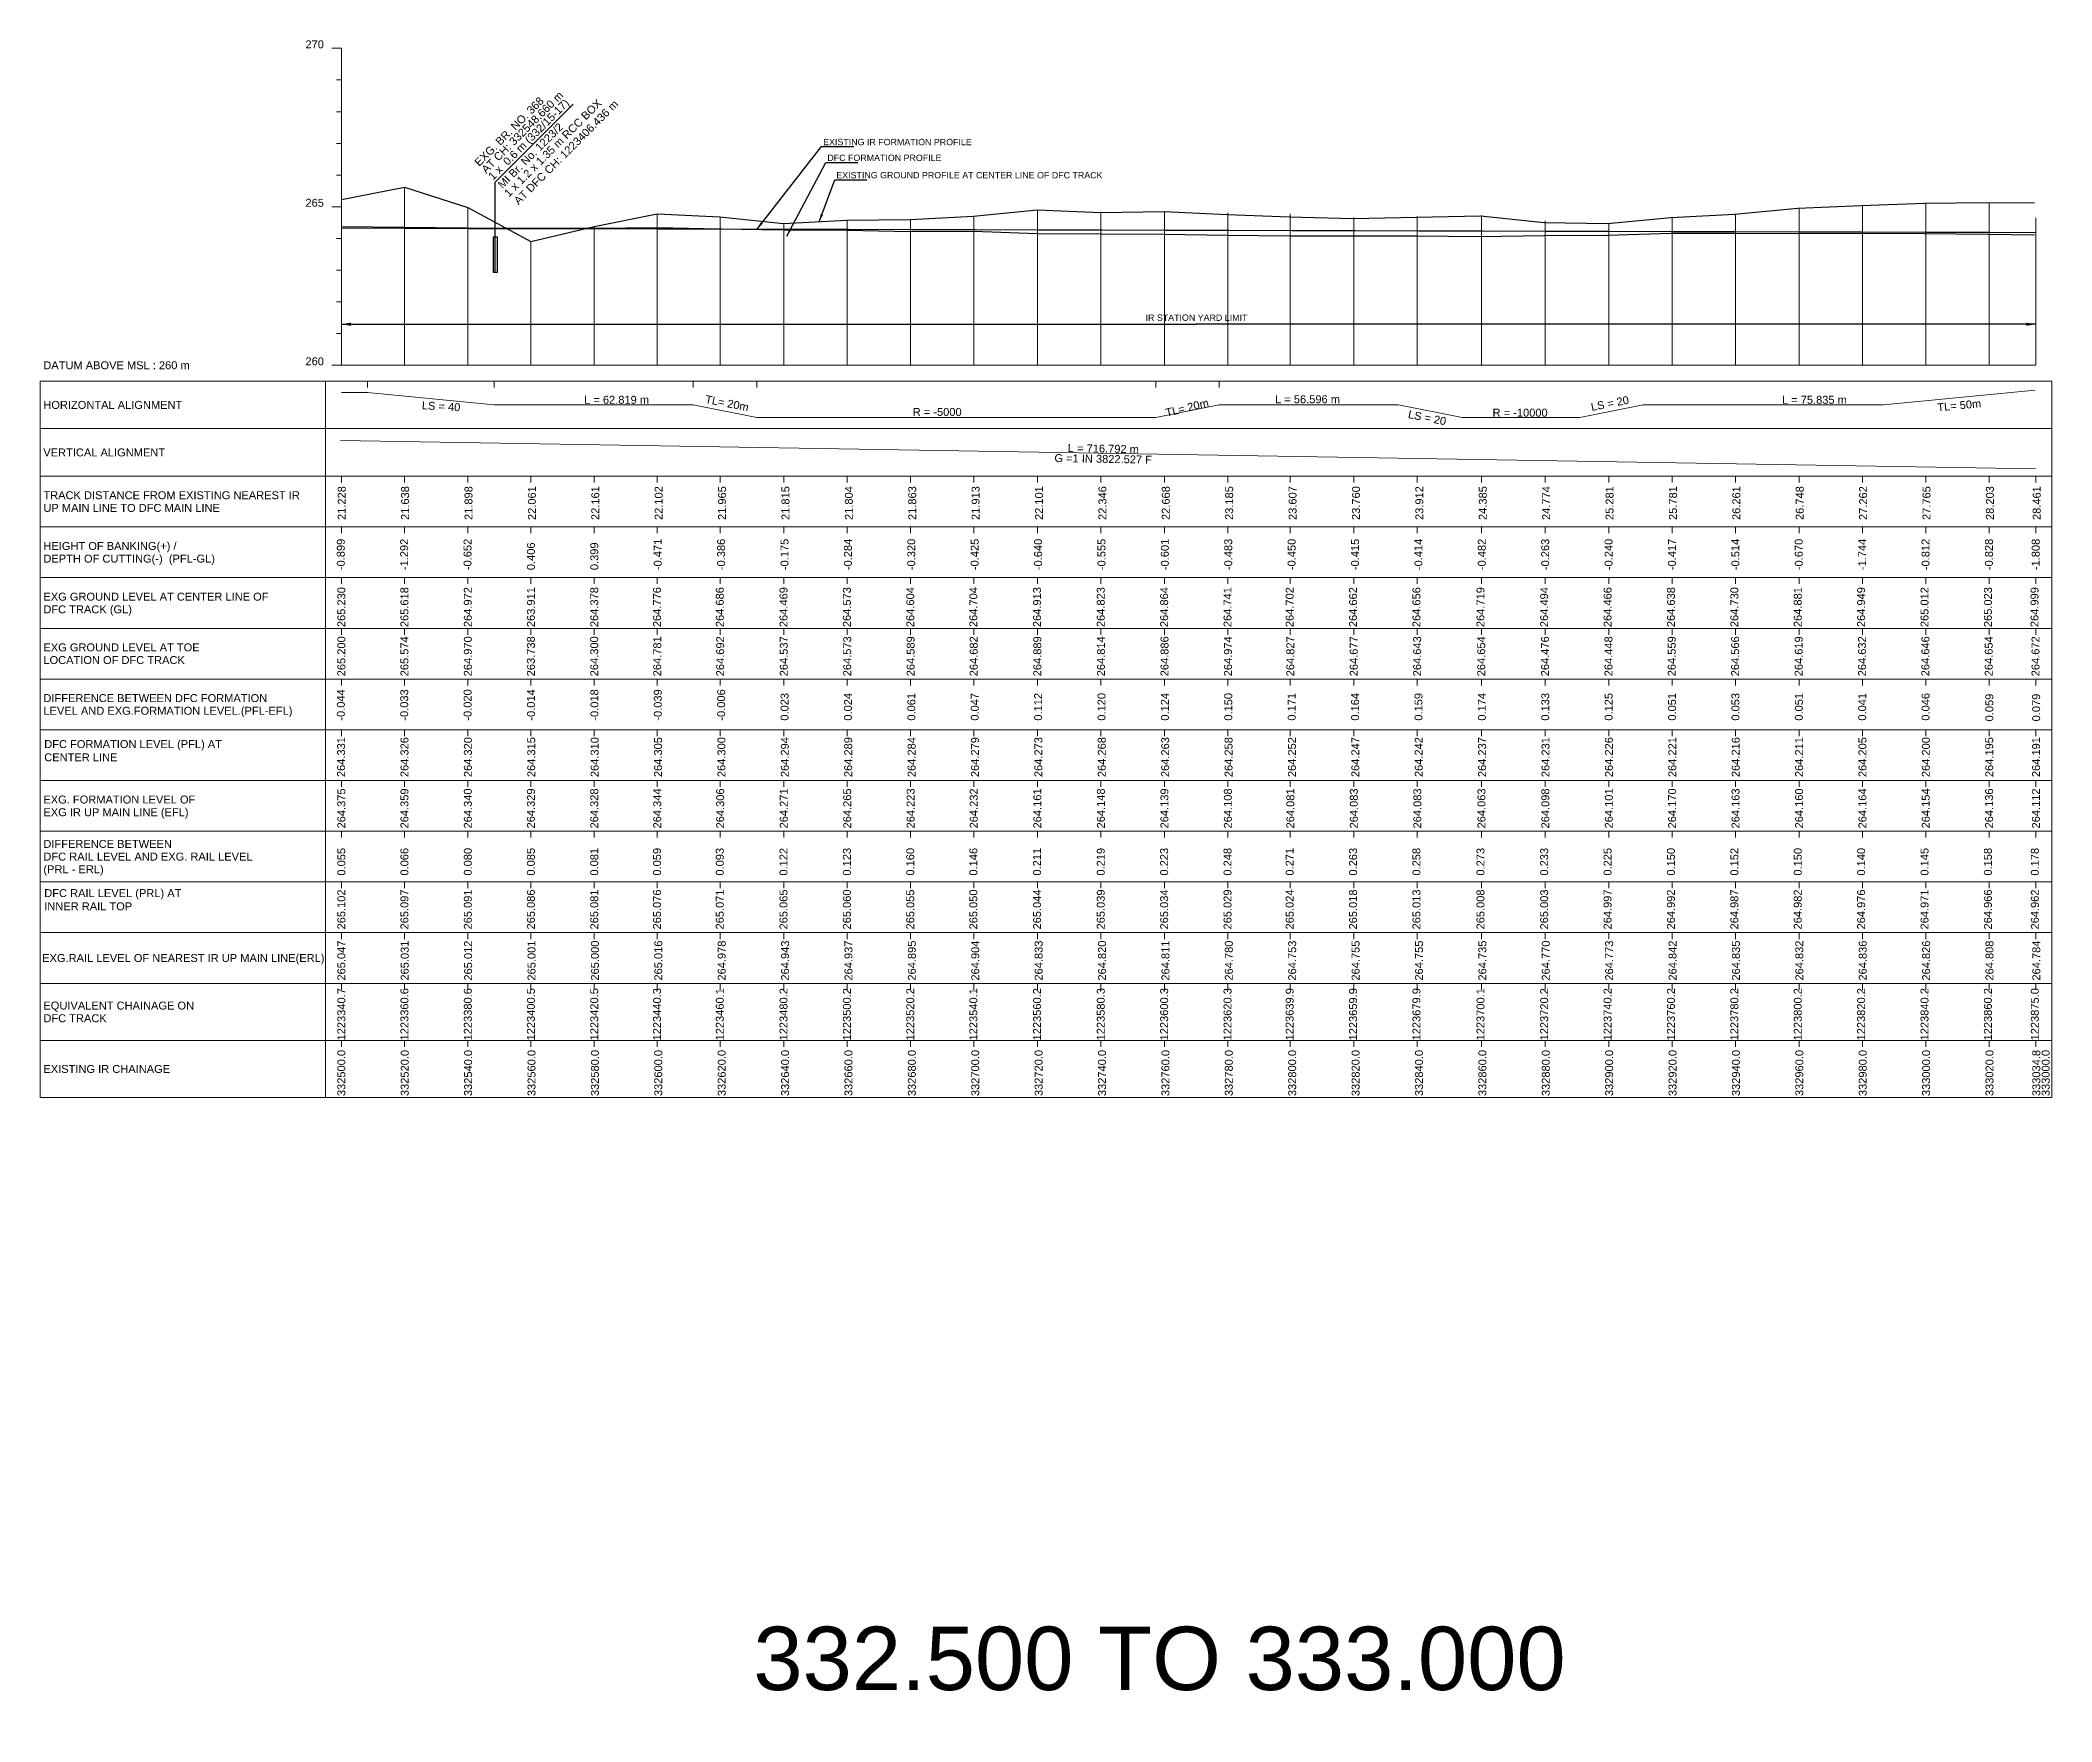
# Model space of a CAD drawing. Header units: metres. Extents: x -117481 to 30159, y 3176 to 3713.
# Drawn here: x 26905 to 27540, y 3176 to 3707 of the extents above; entities that cross this region are included whole.
import ezdxf
from ezdxf.enums import TextEntityAlignment as Align

# ---------------------------------------------------------------- set-up
doc = ezdxf.new("R2010")
doc.units = ezdxf.units.M
doc.header["$MEASUREMENT"] = 0
for name, color, linetype, lineweight in [('Horizontal Alignment', 7, 'Continuous', 0), ('LS BRIDGE INDICATION', 10, 'Continuous', 30), ('LS DATUM', 7, 'Continuous', 0), ('LS DATUM X', 7, 'Continuous', 0), ('LS DATUM Y', 7, 'Continuous', 0), ('LS DIFF. EXG.RL & PRO. RL', 10, 'Continuous', 0), ('LS DIFF. PFL & EFL', 10, 'Continuous', 0), ('LS EXG FL', 7, 'Continuous', 0), ('LS EXG GL AT PRO TOE', 7, 'Continuous', 0), ('LS EXG IR CH', 7, 'Continuous', 0), ('LS EXG RL', 7, 'Continuous', 0), ('LS EXG. FL', 7, 'Continuous', 0), ('LS EXG. GL', 7, 'Continuous', 0), ('LS EXG. GL AT PRO. TOE', 7, 'Continuous', 0), ('LS EXG. IR CH', 7, 'Continuous', 0), ('LS EXG. RL', 7, 'Continuous', 0), ('LS FRAME', 7, 'Continuous', 0), ('LS HORIZONTAL ALIGNMENT', 10, 'Continuous', 0), ('LS PRL-ERL', 10, 'Continuous', 0), ('LS PRO RAIL LEVEL', 10, 'Continuous', 0), ('LS PRO. CUT & FILL', 10, 'Continuous', 0), ('LS PRO. DFCC CH', 10, 'Continuous', 0), ('LS PRO. FL', 10, 'Continuous', 0), ('LS PRO. RL', 10, 'Continuous', 0), ('LS PROFILE EXG FL', 7, 'Continuous', 25), ('LS PROFILE EXG GL', 7, 'Continuous', 30), ('LS PROFILE PRO FL', 1, 'Continuous', 30), ('LS TICKS', 7, 'Continuous', 0), ("LS TRACK CENTER's", 10, 'Continuous', 0), ('LS VERTICAL ALIGNMENT', 10, 'Continuous', 0), ('Profile Existing GL', 7, 'Continuous', 0), ('Profile Grid', 7, 'Continuous', 0), ('Profile Vertical Alignment', 7, 'Continuous', 0)]:
    doc.layers.add(name, color=color, linetype=linetype, lineweight=lineweight)
for name, color, linetype in [("LS BRIDGE'S", 7, 'Continuous'), ('ref text', 3, 'Continuous'), ('STATION YARD LIMIT IN LS', 7, 'Continuous')]:
    doc.layers.add(name, color=color, linetype=linetype)
doc.styles.get("Standard").update_dxf_attribs({"font": 'arial.ttf'})
doc.styles.add('Style-Arial', font='arial.ttf')
doc.styles.add('StyleArial', font='arial.ttf')
doc.dimstyles.get("Standard").update_dxf_attribs({"dimtxt": 5, "dimasz": 0.18, "dimexe": 0.18, "dimexo": 0.0625, "dimgap": 0.09, "dimtad": 0, "dimtih": 1, "dimtoh": 1, "dimdec": 4, "dimzin": 0, "dimdsep": 46, "dimtxsty": 'Standard', "dimcen": 0.09, "dimadec": 0, "dimazin": 0, "dimtfac": 1, "dimtdec": 4, "dimtofl": 0, "dimtmove": 0, "dimatfit": 3, "dimfxl": 1, "dimtolj": 1, "dimtzin": 0, "dimarcsym": 0})

msp = doc.modelspace()

# ---------------------------------------------------------------- texts
at = {"color": 1}
for s, p in [('-0.899', (27001.07, 3539.65)), ('-1.292', (27021.07, 3539.65)), ('-0.652', (27041.07, 3539.65)), ('0.406', (27061.07, 3539.65)), ('0.399', (27081.07, 3539.65)), ('-0.471', (27101.07, 3539.65)), ('-0.386', (27121.07, 3539.65)), ('-0.175', (27141.07, 3539.65)), ('-0.284', (27161.07, 3539.65)), ('-0.320', (27181.07, 3539.65)), ('-0.425', (27201.07, 3539.65)), ('-0.640', (27221.07, 3539.65)), ('-0.555', (27241.07, 3539.65)), ('-0.601', (27261.07, 3539.65)), ('-0.483', (27281.07, 3539.65)), ('-0.450', (27301.07, 3539.65)), ('-0.415', (27321.07, 3539.65)), ('-0.414', (27341.07, 3539.65)), ('-0.482', (27361.07, 3539.65)), ('-0.263', (27381.07, 3539.65)), ('-0.240', (27401.07, 3539.65)), ('-0.417', (27421.07, 3539.65)), ('-0.514', (27441.07, 3539.65)), ('-0.670', (27461.07, 3539.65)), ('-1.744', (27481.07, 3539.65)), ('-0.812', (27501.07, 3539.65)), ('-0.828', (27521.07, 3539.65)), ('-1.808', (27535.83, 3539.65)), ('-0.044', (27001.09, 3492.16)), ('-0.033', (27021.09, 3492.16)), ('-0.020', (27041.09, 3492.16)), ('-0.014', (27061.09, 3492.16)), ('-0.018', (27081.09, 3492.16)), ('-0.039', (27101.09, 3492.16)), ('-0.006', (27121.09, 3492.16)), ('0.023', (27141.09, 3492.16)), ('0.024', (27161.09, 3492.16)), ('0.061', (27181.09, 3492.16)), ('0.047', (27201.09, 3492.16)), ('0.112', (27221.09, 3492.16)), ('0.120', (27241.09, 3492.16)), ('0.124', (27261.09, 3492.16)), ('0.150', (27281.09, 3492.16)), ('0.171', (27301.09, 3492.16)), ('0.164', (27321.09, 3492.16)), ('0.159', (27341.09, 3492.16)), ('0.174', (27361.09, 3492.16)), ('0.133', (27381.09, 3492.16)), ('0.125', (27401.09, 3492.16)), ('0.051', (27421.09, 3492.16)), ('0.053', (27441.09, 3492.16)), ('0.051', (27461.09, 3492.16)), ('0.041', (27481.09, 3492.16)), ('0.046', (27501.09, 3492.16)), ('0.059', (27521.2, 3491.93)), ('0.079', (27535.97, 3491.93)), ('264.331', (27001.17, 3474.35)), ('264.326', (27021.17, 3474.35)), ('264.320', (27041.17, 3474.35)), ('264.315', (27061.17, 3474.35)), ('264.310', (27081.17, 3474.35)), ('264.305', (27101.17, 3474.35)), ('264.300', (27121.17, 3474.35)), ('264.294', (27141.17, 3474.35)), ('264.289', (27161.17, 3474.35)), ('264.284', (27181.17, 3474.35)), ('264.279', (27201.17, 3474.35)), ('264.273', (27221.17, 3474.35)), ('264.268', (27241.17, 3474.35)), ('264.263', (27261.17, 3474.35)), ('264.258', (27281.17, 3474.35)), ('264.252', (27301.17, 3474.35)), ('264.247', (27321.17, 3474.35)), ('264.242', (27341.17, 3474.35)), ('264.237', (27361.17, 3474.35)), ('264.231', (27381.17, 3474.35)), ('264.226', (27401.17, 3474.35)), ('264.221', (27421.17, 3474.35)), ('264.216', (27441.17, 3474.35)), ('264.211', (27461.17, 3474.35)), ('264.205', (27481.17, 3474.35)), ('264.200', (27501.17, 3474.35)), ('264.195', (27521.17, 3474.35)), ('264.191', (27535.94, 3474.35))]:
    msp.add_text(s, height=2.5, rotation=90, dxfattribs=at).set_placement(p)
at = {"layer": 'Horizontal Alignment', "color": 1, "char_height": 2.5, "attachment_point": 5, "line_spacing_factor": 0.96, "style": 'Style-Arial'}
for s, insert, rotation in [('LS = 40', (27031.48, 3591.31), 356.78051), ('LS = 20', (27400.24, 3592.23), 11.14245), ('LS = 20', (27342.59, 3587.71), 348.85335)]:
    msp.add_mtext(s, dxfattribs=dict(at, insert=insert, rotation=rotation))
for s, insert in [('L = 62.819 m', (27086.84, 3593.37)), ('L = 56.596 m', (27304.83, 3593.54)), ('L = 75.835 m', (27464.76, 3593.37)), ('R = -5000', (27187.99, 3589.54)), ('R = -10000', (27371.91, 3589.31))]:
    msp.add_mtext(s, dxfattribs=dict(at, insert=insert))
at = {"layer": "LS BRIDGE'S"}
for s, p in [('EXG. BR. NO. 368', (27043.52, 3666.84)), ('AT CH: 332548.660 m', (27045.69, 3664.65)), ('1 x  0.6 m (332/15-17)', (27047.85, 3662.46))]:
    msp.add_text(s, height=2.5, rotation=45, dxfattribs=at).set_placement(p)
at = {"layer": "LS BRIDGE'S", "color": 10}
for s, p in [('1 x 1.2 x 1.35 m RCC BOX', (27052.87, 3657.17)), ('AT DFC CH: 1223406.436 m', (27055.93, 3654.75)), ('MI Br. No. 1223/2', (27050.86, 3659.85))]:
    msp.add_text(s, height=2.5, rotation=45, dxfattribs=at).set_placement(p)
at = {"layer": 'LS DATUM', "color": 7, "style": 'StyleArial'}
msp.add_text('DATUM ABOVE MSL : 260 m', height=2.5, rotation=0.00003, dxfattribs=at).set_placement((26905.97, 3604.28), align=Align.MIDDLE_LEFT)
at = {"layer": 'LS DATUM Y', "color": 7, "lineweight": 0, "style": 'Style-Arial'}
for s, p in [('270', (26994.5, 3704.28)), ('270', (26994.5, 3704.28)), ('265', (26994.5, 3654.28)), ('260', (26994.5, 3604.28))]:
    msp.add_text(s, height=2.5, dxfattribs=at).set_placement(p, align=Align.RIGHT)
at = {"layer": 'LS DIFF. EXG.RL & PRO. RL', "color": 10, "style": 'StyleArial'}
for s, p in [('DIFFERENCE BETWEEN ', (26906, 3453.28)), ('(PRL - ERL)', (26906, 3445.28)), ('DFC RAIL LEVEL AND EXG. RAIL LEVEL ', (26906, 3449.28))]:
    msp.add_text(s, height=2.5, rotation=0.00003, dxfattribs=at).set_placement(p, align=Align.MIDDLE_LEFT)
at = {"layer": 'LS DIFF. PFL & EFL', "color": 10, "style": 'StyleArial'}
for s, p in [('DIFFERENCE BETWEEN DFC FORMATION ', (26906, 3499.28)), ('LEVEL AND EXG.FORMATION LEVEL.(PFL-EFL)', (26906, 3495.28))]:
    msp.add_text(s, height=2.5, rotation=0.00003, dxfattribs=at).set_placement(p, align=Align.MIDDLE_LEFT)
at = {"layer": 'LS EXG FL', "style": 'StyleArial'}
for s, p in [('EXG. FORMATION LEVEL OF', (26906, 3467.28)), ('EXG IR UP MAIN LINE (EFL)', (26906, 3463.28))]:
    msp.add_text(s, height=2.5, rotation=0.00003, dxfattribs=at).set_placement(p, align=Align.MIDDLE_LEFT)
at = {"layer": 'LS EXG GL AT PRO TOE', "color": 7, "style": 'StyleArial'}
for s, p in [('EXG GROUND LEVEL AT TOE', (26906, 3515.28)), ('LOCATION OF DFC TRACK', (26906, 3511.28))]:
    msp.add_text(s, height=2.5, rotation=0.00003, dxfattribs=at).set_placement(p, align=Align.MIDDLE_LEFT)
at = {"layer": 'LS EXG IR CH', "style": 'Style-Arial'}
for s, p in [('332500.0', (27000, 3388.28)), ('332520.0', (27020, 3388.28)), ('332540.0', (27040, 3388.28)), ('332560.0', (27060, 3388.28)), ('332580.0', (27080, 3388.28)), ('332600.0', (27100, 3388.28)), ('332620.0', (27120, 3388.28)), ('332640.0', (27140, 3388.28)), ('332660.0', (27160, 3388.28)), ('332680.0', (27180, 3388.28)), ('332700.0', (27200, 3388.28)), ('332720.0', (27220, 3388.28)), ('332740.0', (27240, 3388.28)), ('332760.0', (27260, 3388.28)), ('332780.0', (27280, 3388.28)), ('332800.0', (27300, 3388.28)), ('332820.0', (27320, 3388.28)), ('332840.0', (27340, 3388.28)), ('332860.0', (27360, 3388.28)), ('332880.0', (27380, 3388.28)), ('332900.0', (27400, 3388.28)), ('332920.0', (27420, 3388.28)), ('332940.0', (27440, 3388.28)), ('332960.0', (27460, 3388.28)), ('332980.0', (27480, 3388.28)), ('333000.0', (27500, 3388.28)), ('333020.0', (27520, 3388.28)), ('333034.8', (27534.77, 3388.28)), ('333000.0', (27537.72, 3388.28))]:
    msp.add_text(s, height=2.5, rotation=90, dxfattribs=at).set_placement(p, align=Align.MIDDLE_RIGHT)
at = {"layer": 'LS EXG RL', "style": 'Style-Arial'}
for s, p in [('265.047', (27000, 3422.78)), ('265.031', (27020, 3422.78)), ('265.012', (27040, 3422.78)), ('265.001', (27060, 3422.78)), ('265.000', (27080, 3422.78)), ('265.016', (27100, 3422.78)), ('264.978', (27120, 3422.78)), ('264.943', (27140, 3422.78)), ('264.937', (27160, 3422.78)), ('264.895', (27180, 3422.78)), ('264.904', (27200, 3422.78)), ('264.833', (27220, 3422.78)), ('264.820', (27240, 3422.78)), ('264.811', (27260, 3422.78)), ('264.780', (27280, 3422.78)), ('264.753', (27300, 3422.78)), ('264.755', (27320, 3422.78)), ('264.755', (27340, 3422.78)), ('264.735', (27360, 3422.78)), ('264.770', (27380, 3422.78)), ('264.773', (27400, 3422.78)), ('264.842', (27420, 3422.78)), ('264.835', (27440, 3422.78)), ('264.832', (27460, 3422.78)), ('264.836', (27480, 3422.78)), ('264.826', (27500, 3422.78)), ('264.808', (27520, 3422.78)), ('264.784', (27534.77, 3422.78))]:
    msp.add_text(s, height=2.5, rotation=90, dxfattribs=at).set_placement(p, align=Align.MIDDLE_RIGHT)
at = {"layer": 'LS EXG. FL'}
for s, p in [('264.375', (27000, 3470.78)), ('264.359', (27019.91, 3470.78)), ('264.340', (27039.91, 3470.78)), ('264.329', (27059.8, 3470.78)), ('264.328', (27079.8, 3470.78)), ('264.344', (27099.66, 3470.78)), ('264.306', (27119.53, 3470.78)), ('264.271', (27139.59, 3470.78)), ('264.265', (27159.61, 3470.78)), ('264.223', (27179.61, 3470.78)), ('264.232', (27199.52, 3470.78)), ('264.161', (27219.59, 3470.78)), ('264.148', (27239.64, 3470.78)), ('264.139', (27259.68, 3470.78)), ('264.108', (27279.7, 3470.78)), ('264.081', (27299.41, 3470.78)), ('264.083', (27319.44, 3470.78)), ('264.083', (27339.48, 3470.78)), ('264.063', (27359.71, 3470.78)), ('264.098', (27379.86, 3470.78)), ('264.101', (27399.9, 3470.78)), ('264.170', (27419.87, 3470.78)), ('264.163', (27439.87, 3470.78)), ('264.160', (27459.92, 3470.78)), ('264.164', (27479.92, 3470.78)), ('264.154', (27499.88, 3470.78)), ('264.136', (27519.88, 3470.78)), ('264.112', (27534.65, 3470.78))]:
    msp.add_text(s, height=2.5, rotation=90, dxfattribs=at).set_placement(p, align=Align.MIDDLE_RIGHT)
at = {"layer": 'LS EXG. GL', "color": 7, "style": 'StyleArial'}
for s, p in [('EXG GROUND LEVEL AT CENTER LINE OF ', (26906, 3531.28)), ('DFC TRACK (GL)', (26906, 3527.28))]:
    msp.add_text(s, height=2.5, rotation=0.00003, dxfattribs=at).set_placement(p, align=Align.MIDDLE_LEFT)
at = {"layer": 'LS EXG. GL AT PRO. TOE'}
for s, p in [('265.200', (27000, 3518.78)), ('265.574', (27019.91, 3518.78)), ('264.970', (27039.91, 3518.78)), ('263.738', (27059.8, 3518.78)), ('264.300', (27079.8, 3518.78)), ('264.781', (27099.66, 3518.78)), ('264.692', (27119.53, 3518.78)), ('264.537', (27139.59, 3518.78)), ('264.573', (27159.61, 3518.78)), ('264.589', (27179.61, 3518.78)), ('264.682', (27199.51, 3518.78)), ('264.889', (27219.59, 3518.78)), ('264.814', (27239.67, 3518.78)), ('264.886', (27259.72, 3518.78)), ('264.974', (27279.74, 3518.78)), ('264.827', (27299.4, 3518.78)), ('264.677', (27319.41, 3518.78)), ('264.643', (27339.43, 3518.78)), ('264.654', (27359.64, 3518.78)), ('264.476', (27379.77, 3518.78)), ('264.448', (27399.79, 3518.78)), ('264.559', (27419.74, 3518.78)), ('264.566', (27439.75, 3518.78)), ('264.619', (27459.8, 3518.78)), ('264.632', (27479.8, 3518.78)), ('264.646', (27499.76, 3518.78)), ('264.654', (27519.76, 3518.78)), ('264.672', (27534.52, 3518.78))]:
    msp.add_text(s, height=2.5, rotation=90, dxfattribs=at).set_placement(p, align=Align.MIDDLE_RIGHT)
at = {"layer": 'LS EXG. IR CH', "style": 'StyleArial'}
msp.add_text('EXISTING IR CHAINAGE', height=2.5, rotation=0.00003, dxfattribs=at).set_placement((26906, 3382.28), align=Align.MIDDLE_LEFT)
at = {"layer": 'LS EXG. RL', "style": 'StyleArial'}
msp.add_text('EXG.RAIL LEVEL OF NEAREST IR UP MAIN LINE(ERL)', height=2.5, rotation=0.00003, dxfattribs=at).set_placement((26905.61, 3417.28), align=Align.MIDDLE_LEFT)
at = {"layer": 'LS HORIZONTAL ALIGNMENT', "style": 'StyleArial'}
msp.add_text('HORIZONTAL ALIGNMENT', height=2.5, rotation=0.00003, dxfattribs=at).set_placement((26905.97, 3591.78), align=Align.MIDDLE_LEFT)
at = {"layer": 'LS HORIZONTAL ALIGNMENT', "lineweight": 0, "char_height": 2.5, "attachment_point": 5, "line_spacing_factor": 0.6, "style": 'Style-Arial'}
for s, insert, rotation in [('TL= 20m', (27121.69, 3592.3), 348.84595), ('TL= 20m', (27266.84, 3590.9), 13.96651), ('TL= 50m', (27510.45, 3591.61), 5.50293)]:
    msp.add_mtext(s, dxfattribs=dict(at, insert=insert, rotation=rotation))
at = {"layer": 'LS PRL-ERL'}
for s, p in [('0.055', (27001.25, 3443.28)), ('0.066', (27021.15, 3443.28)), ('0.080', (27041.15, 3443.28)), ('0.085', (27061.05, 3443.28)), ('0.081', (27081.05, 3443.28)), ('0.059', (27100.85, 3443.28)), ('0.093', (27120.65, 3443.28)), ('0.122', (27140.75, 3443.28)), ('0.123', (27160.75, 3443.28)), ('0.160', (27180.75, 3443.28)), ('0.146', (27200.65, 3443.28)), ('0.211', (27220.75, 3443.28)), ('0.219', (27240.85, 3443.28)), ('0.223', (27260.85, 3443.28)), ('0.248', (27280.85, 3443.28)), ('0.271', (27300.45, 3443.28)), ('0.263', (27320.45, 3443.28)), ('0.258', (27340.45, 3443.28)), ('0.273', (27360.65, 3443.28)), ('0.233', (27380.75, 3443.28)), ('0.225', (27400.75, 3443.28)), ('0.150', (27420.75, 3443.28)), ('0.152', (27440.75, 3443.28)), ('0.150', (27460.75, 3443.28)), ('0.140', (27480.75, 3443.28)), ('0.145', (27500.75, 3443.28)), ('0.158', (27520.75, 3443.28)), ('0.178', (27535.55, 3443.28))]:
    msp.add_text(s, height=2.5, rotation=90, dxfattribs=at).set_placement(p)
at = {"layer": 'LS PRO RAIL LEVEL'}
for s, p in [('265.102', (27001.25, 3426.28)), ('265.097', (27021.15, 3426.28)), ('265.091', (27041.15, 3426.28)), ('265.086', (27061.05, 3426.28)), ('265.081', (27081.05, 3426.28)), ('265.076', (27100.85, 3426.28)), ('265.071', (27120.65, 3426.28)), ('265.065', (27140.75, 3426.28)), ('265.060', (27160.75, 3426.28)), ('265.055', (27180.75, 3426.28)), ('265.050', (27200.65, 3426.28)), ('265.044', (27220.75, 3426.28)), ('265.039', (27240.85, 3426.28)), ('265.034', (27260.85, 3426.28)), ('265.029', (27280.85, 3426.28)), ('265.024', (27300.45, 3426.28)), ('265.018', (27320.45, 3426.28)), ('265.013', (27340.45, 3426.28)), ('265.008', (27360.65, 3426.28)), ('265.003', (27380.75, 3426.28)), ('264.997', (27400.75, 3426.28)), ('264.992', (27420.75, 3426.28)), ('264.987', (27440.75, 3426.28)), ('264.982', (27460.75, 3426.28)), ('264.976', (27480.75, 3426.28)), ('264.971', (27500.75, 3426.28)), ('264.966', (27520.75, 3426.28)), ('264.962', (27535.55, 3426.28))]:
    msp.add_text(s, height=2.5, rotation=90, dxfattribs=at).set_placement(p)
at = {"layer": 'LS PRO. CUT & FILL', "color": 10, "style": 'StyleArial'}
for s, p in [('HEIGHT OF BANKING(+) /', (26906, 3547.28)), ('DEPTH OF CUTTING(-)  (PFL-GL)', (26906, 3543.28))]:
    msp.add_text(s, height=2.5, rotation=0.00003, dxfattribs=at).set_placement(p, align=Align.MIDDLE_LEFT)
at = {"layer": 'LS PRO. DFCC CH', "color": 10, "style": 'Style-Arial'}
for s, p in [('EQUIVALENT CHAINAGE ON ', (26906, 3402.28)), ('DFC TRACK', (26906, 3398.28))]:
    msp.add_text(s, height=2.5, rotation=0.00003, dxfattribs=at).set_placement(p, align=Align.MIDDLE_LEFT)
at = {"layer": 'LS PRO. DFCC CH'}
for s, p in [('1223340.7', (27001.25, 3391.28)), ('1223360.6', (27021.15, 3391.28)), ('1223380.6', (27041.15, 3391.28)), ('1223400.5', (27061.05, 3391.28)), ('1223420.5', (27081.05, 3391.28)), ('1223440.3', (27100.85, 3391.28)), ('1223460.1', (27120.65, 3391.28)), ('1223480.2', (27140.75, 3391.28)), ('1223500.2', (27160.75, 3391.28)), ('1223520.2', (27180.75, 3391.28)), ('1223540.1', (27200.65, 3391.28)), ('1223560.2', (27220.75, 3391.28)), ('1223580.3', (27240.85, 3391.28)), ('1223600.3', (27260.85, 3391.28)), ('1223620.3', (27280.85, 3391.28)), ('1223639.9', (27300.45, 3391.28)), ('1223659.9', (27320.45, 3391.28)), ('1223679.9', (27340.45, 3391.28)), ('1223700.1', (27360.65, 3391.28)), ('1223720.2', (27380.75, 3391.28)), ('1223740.2', (27400.75, 3391.28)), ('1223760.2', (27420.75, 3391.28)), ('1223780.2', (27440.75, 3391.28)), ('1223800.2', (27460.75, 3391.28)), ('1223820.2', (27480.75, 3391.28)), ('1223840.2', (27500.75, 3391.28)), ('1223860.2', (27520.75, 3391.28)), ('1223875.0', (27535.55, 3391.28))]:
    msp.add_text(s, height=2.5, rotation=90, dxfattribs=at).set_placement(p)
at = {"layer": 'LS PRO. FL', "color": 10, "insert": (26906.27, 3486.02), "char_height": 2.5, "width": 61.1812, "attachment_point": 1, "rotation": 0.00003, "style": 'StyleArial'}
msp.add_mtext('DFC FORMATION LEVEL (PFL) AT CENTER LINE ', dxfattribs=at)
at = {"layer": 'LS PRO. RL', "color": 10, "insert": (26906.27, 3439.01), "char_height": 2.5, "width": 50.4658, "attachment_point": 1, "rotation": 0.00003, "style": 'StyleArial'}
msp.add_mtext('DFC RAIL LEVEL (PRL) AT INNER RAIL TOP', dxfattribs=at)
at = {"layer": 'LS PROFILE EXG FL', "color": 7, "linetype": 'Continuous', "lineweight": 0, "style": 'Style-Arial'}
msp.add_text('EXISTING IR FORMATION PROFILE', height=2, dxfattribs=at).set_placement((27152.02, 3673.71))
at = {"layer": 'LS PROFILE EXG GL', "color": 7, "lineweight": 0, "style": 'Style-Arial'}
msp.add_text('EXISTING GROUND PROFILE AT CENTER LINE OF DFC TRACK', height=2, dxfattribs=at).set_placement((27156.17, 3663.25, 0))
at = {"layer": 'LS PROFILE PRO FL', "style": 'Style-Arial'}
msp.add_text(' DFC FORMATION PROFILE', height=2, dxfattribs=at).set_placement((27152.57, 3668.72, 0))
at = {"layer": "LS TRACK CENTER's", "color": 10, "style": 'StyleArial'}
for s, p in [('TRACK DISTANCE FROM EXISTING NEAREST IR ', (26906, 3563.28)), ('UP MAIN LINE TO DFC MAIN LINE', (26906, 3559.28))]:
    msp.add_text(s, height=2.5, rotation=0.00003, dxfattribs=at).set_placement(p, align=Align.MIDDLE_LEFT)
at = {"layer": 'LS VERTICAL ALIGNMENT', "style": 'StyleArial'}
msp.add_text('VERTICAL ALIGNMENT', height=2.5, rotation=0.00003, dxfattribs=at).set_placement((26905.97, 3576.78), align=Align.MIDDLE_LEFT)
at = {"layer": 'Profile Existing GL', "color": 7, "style": 'Style-Arial'}
for s, p in [('265.230', (27000, 3527.98)), ('265.618', (27019.9, 3527.98)), ('264.972', (27039.9, 3527.98)), ('263.911', (27059.8, 3527.98)), ('264.378', (27079.8, 3527.98)), ('264.776', (27099.6, 3527.98)), ('264.686', (27119.4, 3527.98)), ('264.469', (27139.5, 3527.98)), ('264.573', (27159.5, 3527.98)), ('264.604', (27179.5, 3527.98)), ('264.704', (27199.4, 3527.98)), ('264.913', (27219.5, 3527.98)), ('264.823', (27239.6, 3527.98)), ('264.864', (27259.6, 3527.98)), ('264.741', (27279.6, 3527.98)), ('264.702', (27299.2, 3527.98)), ('264.662', (27319.2, 3527.98)), ('264.656', (27339.2, 3527.98)), ('264.719', (27359.4, 3527.98)), ('264.494', (27379.5, 3527.98)), ('264.466', (27399.5, 3527.98)), ('264.638', (27419.5, 3527.98)), ('264.730', (27439.5, 3527.98)), ('264.881', (27459.5, 3527.98)), ('264.949', (27479.5, 3527.98)), ('265.012', (27499.5, 3527.98)), ('265.023', (27519.5, 3527.98)), ('264.999', (27534.2, 3527.98))]:
    msp.add_text(s, height=2.5, rotation=90, dxfattribs=at).set_placement(p, align=Align.MIDDLE_CENTER)
at = {"layer": 'Profile Vertical Alignment', "color": 1, "insert": (27240.4, 3576.35), "char_height": 2.5, "attachment_point": 5, "rotation": 359.04442, "line_spacing_factor": 0.776524, "style": 'Style-Arial'}
msp.add_mtext('L = 716.792 m\\PG =1 IN 3822.527 F', dxfattribs=at)
at = {"layer": 'ref text', "color": 3, "insert": (27130, 3186.05), "char_height": 20, "width": 256.3165, "attachment_point": 7, "bg_fill": 3, "box_fill_scale": 1.5, "bg_fill_color": 256, "bg_fill_transparency": 0}
msp.add_mtext('332.500 TO 333.000', dxfattribs=at)
at = {"layer": 'STATION YARD LIMIT IN LS', "lineweight": 15, "insert": (27269.8, 3619.28), "char_height": 2, "attachment_point": 5, "rotation": 0.00003, "line_spacing_factor": 0.84, "style": 'Style-Arial'}
msp.add_mtext('IR STATION YARD LIMIT', dxfattribs=at)

# ---------------------------------------------------------------- blocks, each defined once
blk = doc.blocks.new('A$Cfbf633fc')
at = {"color": 1}
for s, p in [('21.228', (0, 0)), ('21.638', (20, 0)), ('21.898', (40, 0)), ('22.061', (60, 0)), ('22.161', (80, 0)), ('22.102', (100, 0)), ('21.965', (120, 0)), ('21.815', (140, 0)), ('21.804', (160, 0)), ('21.863', (180, 0)), ('21.913', (200, 0)), ('22.101', (220, 0)), ('22.346', (240, 0)), ('22.668', (260, 0)), ('23.185', (280, 0)), ('23.607', (300, 0)), ('23.760', (320, 0)), ('23.912', (340, 0)), ('24.385', (360, 0)), ('24.774', (380, 0)), ('25.281', (400, 0)), ('25.781', (420, 0)), ('26.261', (440, 0)), ('26.748', (460, 0)), ('27.262', (480, 0)), ('27.765', (500, 0)), ('28.203', (520, 0)), ('28.461', (534.77, 0))]:
    blk.add_text(s, height=2.5, rotation=90, dxfattribs=at).set_placement(p)

# ---------------------------------------------------------------- linework, layer by layer
at = {"color": 0, "lineweight": 30}
msp.add_lwpolyline([(27000, 3656.58), (27019.9, 3660.49), (27039.9, 3654), (27059.8, 3643.37), (27079.8, 3648.06), (27099.6, 3652.04), (27119.4, 3651.14), (27139.5, 3648.99), (27159.5, 3650.01), (27179.5, 3650.3), (27199.4, 3651.29), (27219.5, 3653.36), (27239.6, 3652.47), (27259.6, 3652.79), (27279.6, 3651.87), (27299.2, 3651.09), (27319.2, 3650.61), (27339.2, 3651), (27359.4, 3651.41), (27379.5, 3649.29), (27399.5, 3649.02), (27419.5, 3650.92), (27439.5, 3651.99), (27459.5, 3653.8), (27479.5, 3654.68), (27499.5, 3655.43), (27519.5, 3655.62), (27534.2, 3655.49)], dxfattribs=at)
at = {"color": 0}
msp.add_lwpolyline([(27000, 3648.03), (27019.9, 3647.87), (27039.9, 3647.68), (27059.8, 3647.57), (27079.8, 3647.56), (27099.6, 3647.72), (27119.4, 3647.34), (27139.5, 3646.99), (27159.5, 3646.93), (27179.5, 3646.51), (27199.4, 3646.6), (27219.5, 3645.89), (27239.6, 3645.76), (27259.6, 3645.67), (27279.6, 3645.36), (27299.2, 3645.09), (27319.2, 3645.11), (27339.2, 3645.11), (27359.4, 3644.91), (27379.5, 3645.26), (27399.5, 3645.29), (27419.5, 3645.98), (27439.5, 3645.91), (27459.5, 3645.88), (27479.5, 3645.92), (27499.5, 3645.82), (27519.5, 3645.64), (27534.2, 3645.4)], dxfattribs=at)
at = {"color": 1, "lineweight": 30}
msp.add_lwpolyline([(27000, 3647.59), (27020, 3647.54), (27040, 3647.48), (27060, 3647.43), (27080, 3647.38), (27100, 3647.33), (27120, 3647.28), (27140, 3647.22), (27160, 3647.17), (27180, 3647.12), (27200, 3647.07), (27220, 3647.01), (27240, 3646.96), (27260, 3646.91), (27280, 3646.86), (27300, 3646.8), (27320, 3646.75), (27340, 3646.7), (27360, 3646.65), (27380, 3646.59), (27400, 3646.54), (27420, 3646.49), (27440, 3646.44), (27460, 3646.39), (27480, 3646.33), (27500, 3646.28), (27520, 3646.23), (27534.77, 3646.19)], dxfattribs=at)
at = {"layer": 'LS BRIDGE INDICATION'}
msp.add_lwpolyline([(27047.97, 3644.81), (27049.17, 3644.81), (27049.17, 3633.5), (27047.97, 3633.5)], close=True, dxfattribs=at)
at = {"layer": "LS BRIDGE'S"}
msp.add_lwpolyline([(27048.57, 3633.5), (27048.57, 3662.01), (27073.16, 3686.6)], dxfattribs=at)
at = {"layer": 'LS DATUM X', "color": 7, "linetype": 'Continuous', "lineweight": 0}
msp.add_line((27000, 3604.28), (27534.65, 3604.28), dxfattribs=at)
at = {"layer": 'LS DATUM Y', "color": 7, "linetype": 'Continuous', "lineweight": 0}
for p, q in [((26997, 3704.28), (27000, 3704.28)), ((26997, 3704.28), (27000, 3704.28)), ((27000, 3604.28), (27000, 3704.28)), ((26998.5, 3694.28), (27000, 3694.28)), ((26998.5, 3684.28), (27000, 3684.28)), ((26998.5, 3674.28), (27000, 3674.28)), ((26998.5, 3664.28), (27000, 3664.28)), ((26997, 3654.28), (27000, 3654.28)), ((26998.5, 3644.28), (27000, 3644.28)), ((26998.5, 3634.28), (27000, 3634.28)), ((26998.5, 3624.28), (27000, 3624.28)), ((26998.5, 3614.28), (27000, 3614.28)), ((26997, 3604.28), (27000, 3604.28))]:
    msp.add_line(p, q, dxfattribs=at)
at = {"layer": 'LS FRAME'}
for points in [[(26995, 3373.28), (26905, 3373.28), (26905, 3599.28)], [(26905, 3599.28), (26995, 3599.28)], [(26995, 3584.28), (26905, 3584.28)], [(26995, 3569.28), (26905, 3569.28)], [(26995, 3553.28), (26905, 3553.28)], [(26905, 3553.28), (26995, 3553.28)], [(26995, 3537.28), (26905, 3537.28)], [(26905, 3537.28), (26995, 3537.28)], [(26995, 3521.28), (26905, 3521.28)], [(26905, 3521.28), (26995, 3521.28)], [(26995, 3505.28), (26905, 3505.28)], [(26995, 3489.28), (26905, 3489.28)], [(26905, 3489.28), (26995, 3489.28)], [(26995, 3473.28), (26905, 3473.28)], [(26905, 3473.28), (26995, 3473.28)], [(26995, 3457.28), (26905, 3457.28)], [(26905, 3457.28), (26995, 3457.28)], [(26995, 3441.28), (26905, 3441.28)], [(26905, 3441.28), (26995, 3441.28)], [(26995, 3425.28), (26905, 3425.28)], [(26995, 3409.28), (26905, 3409.28)], [(26995, 3391.28), (26905, 3391.28)]]:
    msp.add_lwpolyline(points, dxfattribs=at)
at = {"layer": 'LS FRAME', "color": 7, "linetype": 'Continuous', "lineweight": 0, "flags": 128}
for points in [[(26995, 3584.28), (27539.65, 3584.28), (27539.65, 3599.28), (26995, 3599.28), (26995, 3584.28)], [(26995, 3569.28), (27539.65, 3569.28), (27539.65, 3584.28), (26995, 3584.28), (26995, 3569.28)], [(26995, 3553.28), (27539.65, 3553.28), (27539.65, 3569.28), (26995, 3569.28), (26995, 3553.28)], [(26995, 3537.28), (27539.65, 3537.28), (27539.65, 3553.28), (26995, 3553.28), (26995, 3537.28)], [(26995, 3521.28), (27539.65, 3521.28), (27539.65, 3537.28), (26995, 3537.28), (26995, 3521.28)], [(26995, 3505.28), (27539.65, 3505.28), (27539.65, 3521.28), (26995, 3521.28), (26995, 3505.28)], [(26995, 3489.28), (27539.65, 3489.28), (27539.65, 3505.28), (26995, 3505.28), (26995, 3489.28)], [(26995, 3473.28), (27539.65, 3473.28), (27539.65, 3489.28), (26995, 3489.28), (26995, 3473.28)], [(26995, 3457.28), (27539.65, 3457.28), (27539.65, 3473.28), (26995, 3473.28), (26995, 3457.28)], [(26995, 3441.28), (27539.65, 3441.28), (27539.65, 3457.28), (26995, 3457.28), (26995, 3441.28)], [(26995, 3425.28), (27539.65, 3425.28), (27539.65, 3441.28), (26995, 3441.28), (26995, 3425.28)], [(26995, 3409.28), (27539.65, 3409.28), (27539.65, 3425.28), (26995, 3425.28), (26995, 3409.28)], [(26995, 3391.28), (27539.65, 3391.28), (27539.65, 3409.28), (26995, 3409.28), (26995, 3391.28)], [(26995, 3373.28), (27539.65, 3373.28), (27539.65, 3391.28), (26995, 3391.28), (26995, 3373.28)]]:
    msp.add_lwpolyline(points, close=True, dxfattribs=at)
at = {"layer": 'LS FRAME', "color": 7, "linetype": 'Continuous', "lineweight": 0}
msp.add_3dface([(26995, 3505.28), (26915, 3505.28), (26915, 3505.28)], dxfattribs=at)
at = {"layer": 'LS HORIZONTAL ALIGNMENT', "lineweight": 0, "flags": 128}
msp.add_lwpolyline([(27000.06, 3595.73), (27008.3, 3595.73), (27048.21, 3591.78), (27111.03, 3591.78), (27111.03, 3591.78), (27131.05, 3587.83), (27131.05, 3587.83), (27256.93, 3587.83), (27256.93, 3587.83), (27276.95, 3591.78), (27276.95, 3591.78), (27333.55, 3591.78), (27353.58, 3587.83), (27390.73, 3587.83), (27410.77, 3591.78), (27450.66, 3591.78), (27450.66, 3591.78), (27486.61, 3591.78), (27534.41, 3596.39)], dxfattribs=at)
at = {"layer": 'LS TICKS', "color": 7, "linetype": 'Continuous', "lineweight": 0, "flags": 128}
for points in [[(27008.3, 3597.28), (27008.3, 3599.28)], [(27048.21, 3597.28), (27048.21, 3599.28)], [(27111.03, 3597.28), (27111.03, 3599.28)], [(27131.05, 3597.28), (27131.05, 3599.28)], [(27256.93, 3597.28), (27256.93, 3599.28)], [(27276.95, 3597.28), (27276.95, 3599.28)], [(27000, 3567.28), (27000, 3569.28)], [(27019.91, 3567.28), (27019.91, 3569.28)], [(27039.91, 3567.28), (27039.91, 3569.28)], [(27059.8, 3567.28), (27059.8, 3569.28)], [(27079.8, 3567.28), (27079.8, 3569.28)], [(27099.66, 3567.28), (27099.66, 3569.28)], [(27119.53, 3567.28), (27119.53, 3569.28)], [(27139.59, 3567.28), (27139.59, 3569.28)], [(27159.61, 3567.28), (27159.61, 3569.28)], [(27179.61, 3567.28), (27179.61, 3569.28)], [(27199.52, 3567.28), (27199.52, 3569.28)], [(27219.59, 3567.28), (27219.59, 3569.28)], [(27239.64, 3567.28), (27239.64, 3569.28)], [(27259.68, 3567.28), (27259.68, 3569.28)], [(27279.7, 3567.28), (27279.7, 3569.28)], [(27299.41, 3567.28), (27299.41, 3569.28)], [(27319.44, 3567.28), (27319.44, 3569.28)], [(27339.48, 3567.28), (27339.48, 3569.28)], [(27359.71, 3567.28), (27359.71, 3569.28)], [(27379.86, 3567.28), (27379.86, 3569.28)], [(27399.9, 3567.28), (27399.9, 3569.28)], [(27419.87, 3567.28), (27419.87, 3569.28)], [(27439.87, 3567.28), (27439.87, 3569.28)], [(27459.92, 3567.28), (27459.92, 3569.28)], [(27479.92, 3567.28), (27479.92, 3569.28)], [(27499.88, 3567.28), (27499.88, 3569.28)], [(27519.88, 3567.28), (27519.88, 3569.28)], [(27534.65, 3567.28), (27534.65, 3569.28)], [(27000, 3551.28), (27000, 3553.28)], [(27019.91, 3551.28), (27019.91, 3553.28)], [(27039.91, 3551.28), (27039.91, 3553.28)], [(27059.8, 3551.28), (27059.8, 3553.28)], [(27079.8, 3551.28), (27079.8, 3553.28)], [(27099.66, 3551.28), (27099.66, 3553.28)], [(27119.53, 3551.28), (27119.53, 3553.28)], [(27139.59, 3551.28), (27139.59, 3553.28)], [(27159.61, 3551.28), (27159.61, 3553.28)], [(27179.61, 3551.28), (27179.61, 3553.28)], [(27199.52, 3551.28), (27199.52, 3553.28)], [(27219.59, 3551.28), (27219.59, 3553.28)], [(27239.64, 3551.28), (27239.64, 3553.28)], [(27259.68, 3551.28), (27259.68, 3553.28)], [(27279.7, 3551.28), (27279.7, 3553.28)], [(27299.41, 3551.28), (27299.41, 3553.28)], [(27319.44, 3551.28), (27319.44, 3553.28)], [(27339.48, 3551.28), (27339.48, 3553.28)], [(27359.71, 3551.28), (27359.71, 3553.28)], [(27379.86, 3551.28), (27379.86, 3553.28)], [(27399.9, 3551.28), (27399.9, 3553.28)], [(27419.87, 3551.28), (27419.87, 3553.28)], [(27439.87, 3551.28), (27439.87, 3553.28)], [(27459.92, 3551.28), (27459.92, 3553.28)], [(27479.92, 3551.28), (27479.92, 3553.28)], [(27499.88, 3551.28), (27499.88, 3553.28)], [(27519.88, 3551.28), (27519.88, 3553.28)], [(27534.65, 3551.28), (27534.65, 3553.28)], [(27000, 3535.28), (27000, 3537.28)], [(27019.91, 3535.28), (27019.91, 3537.28)], [(27039.91, 3535.28), (27039.91, 3537.28)], [(27059.8, 3535.28), (27059.8, 3537.28)], [(27079.8, 3535.28), (27079.8, 3537.28)], [(27099.66, 3535.28), (27099.66, 3537.28)], [(27119.53, 3535.28), (27119.53, 3537.28)], [(27139.59, 3535.28), (27139.59, 3537.28)], [(27159.61, 3535.28), (27159.61, 3537.28)], [(27179.61, 3535.28), (27179.61, 3537.28)], [(27199.52, 3535.28), (27199.52, 3537.28)], [(27219.59, 3535.28), (27219.59, 3537.28)], [(27239.64, 3535.28), (27239.64, 3537.28)], [(27259.68, 3535.28), (27259.68, 3537.28)], [(27279.7, 3535.28), (27279.7, 3537.28)], [(27299.41, 3535.28), (27299.41, 3537.28)], [(27319.44, 3535.28), (27319.44, 3537.28)], [(27339.48, 3535.28), (27339.48, 3537.28)], [(27359.71, 3535.28), (27359.71, 3537.28)], [(27379.86, 3535.28), (27379.86, 3537.28)], [(27399.9, 3535.28), (27399.9, 3537.28)], [(27419.87, 3535.28), (27419.87, 3537.28)], [(27439.87, 3535.28), (27439.87, 3537.28)], [(27459.92, 3535.28), (27459.92, 3537.28)], [(27479.92, 3535.28), (27479.92, 3537.28)], [(27499.88, 3535.28), (27499.88, 3537.28)], [(27519.88, 3535.28), (27519.88, 3537.28)], [(27534.65, 3535.28), (27534.65, 3537.28)], [(27000, 3519.28), (27000, 3521.28)], [(27019.91, 3519.28), (27019.91, 3521.28)], [(27039.91, 3519.28), (27039.91, 3521.28)], [(27059.8, 3519.28), (27059.8, 3521.28)], [(27079.8, 3519.28), (27079.8, 3521.28)], [(27099.66, 3519.28), (27099.66, 3521.28)], [(27119.53, 3519.28), (27119.53, 3521.28)], [(27139.59, 3519.28), (27139.59, 3521.28)], [(27159.61, 3519.28), (27159.61, 3521.28)], [(27179.61, 3519.28), (27179.61, 3521.28)], [(27199.52, 3519.28), (27199.52, 3521.28)], [(27219.59, 3519.28), (27219.59, 3521.28)], [(27239.64, 3519.28), (27239.64, 3521.28)], [(27259.68, 3519.28), (27259.68, 3521.28)], [(27279.7, 3519.28), (27279.7, 3521.28)], [(27299.41, 3519.28), (27299.41, 3521.28)], [(27319.44, 3519.28), (27319.44, 3521.28)], [(27339.48, 3519.28), (27339.48, 3521.28)], [(27359.71, 3519.28), (27359.71, 3521.28)], [(27379.86, 3519.28), (27379.86, 3521.28)], [(27399.9, 3519.28), (27399.9, 3521.28)], [(27419.87, 3519.28), (27419.87, 3521.28)], [(27439.87, 3519.28), (27439.87, 3521.28)], [(27459.92, 3519.28), (27459.92, 3521.28)], [(27479.92, 3519.28), (27479.92, 3521.28)], [(27499.88, 3519.28), (27499.88, 3521.28)], [(27519.88, 3519.28), (27519.88, 3521.28)], [(27534.65, 3519.28), (27534.65, 3521.28)], [(27000, 3503.28), (27000, 3505.28)], [(27019.91, 3503.28), (27019.91, 3505.28)], [(27039.91, 3503.28), (27039.91, 3505.28)], [(27059.8, 3503.28), (27059.8, 3505.28)], [(27079.8, 3503.28), (27079.8, 3505.28)], [(27099.66, 3503.28), (27099.66, 3505.28)], [(27119.53, 3503.28), (27119.53, 3505.28)], [(27139.59, 3503.28), (27139.59, 3505.28)], [(27159.61, 3503.28), (27159.61, 3505.28)], [(27179.61, 3503.28), (27179.61, 3505.28)], [(27199.52, 3503.28), (27199.52, 3505.28)], [(27219.59, 3503.28), (27219.59, 3505.28)], [(27239.64, 3503.28), (27239.64, 3505.28)], [(27259.68, 3503.28), (27259.68, 3505.28)], [(27279.7, 3503.28), (27279.7, 3505.28)], [(27299.41, 3503.28), (27299.41, 3505.28)], [(27319.44, 3503.28), (27319.44, 3505.28)], [(27339.48, 3503.28), (27339.48, 3505.28)], [(27359.71, 3503.28), (27359.71, 3505.28)], [(27379.86, 3503.28), (27379.86, 3505.28)], [(27399.9, 3503.28), (27399.9, 3505.28)], [(27419.87, 3503.28), (27419.87, 3505.28)], [(27439.87, 3503.28), (27439.87, 3505.28)], [(27459.92, 3503.28), (27459.92, 3505.28)], [(27479.92, 3503.28), (27479.92, 3505.28)], [(27499.88, 3503.28), (27499.88, 3505.28)], [(27519.88, 3503.28), (27519.88, 3505.28)], [(27534.65, 3503.28), (27534.65, 3505.28)], [(27000, 3487.28), (27000, 3489.28)], [(27019.91, 3487.28), (27019.91, 3489.28)], [(27039.91, 3487.28), (27039.91, 3489.28)], [(27059.8, 3487.28), (27059.8, 3489.28)], [(27079.8, 3487.28), (27079.8, 3489.28)], [(27099.66, 3487.28), (27099.66, 3489.28)], [(27119.53, 3487.28), (27119.53, 3489.28)], [(27139.59, 3487.28), (27139.59, 3489.28)], [(27159.61, 3487.28), (27159.61, 3489.28)], [(27179.61, 3487.28), (27179.61, 3489.28)], [(27199.52, 3487.28), (27199.52, 3489.28)], [(27219.59, 3487.28), (27219.59, 3489.28)], [(27239.64, 3487.28), (27239.64, 3489.28)], [(27259.68, 3487.28), (27259.68, 3489.28)], [(27279.7, 3487.28), (27279.7, 3489.28)], [(27299.41, 3487.28), (27299.41, 3489.28)], [(27319.44, 3487.28), (27319.44, 3489.28)], [(27339.48, 3487.28), (27339.48, 3489.28)], [(27359.71, 3487.28), (27359.71, 3489.28)], [(27379.86, 3487.28), (27379.86, 3489.28)], [(27399.9, 3487.28), (27399.9, 3489.28)], [(27419.87, 3487.28), (27419.87, 3489.28)], [(27439.87, 3487.28), (27439.87, 3489.28)], [(27459.92, 3487.28), (27459.92, 3489.28)], [(27479.92, 3487.28), (27479.92, 3489.28)], [(27499.88, 3487.28), (27499.88, 3489.28)], [(27519.88, 3487.28), (27519.88, 3489.28)], [(27534.65, 3487.28), (27534.65, 3489.28)], [(27000, 3471.28), (27000, 3473.28)], [(27019.91, 3471.28), (27019.91, 3473.28)], [(27039.91, 3471.28), (27039.91, 3473.28)], [(27059.8, 3471.28), (27059.8, 3473.28)], [(27079.8, 3471.28), (27079.8, 3473.28)], [(27099.66, 3471.28), (27099.66, 3473.28)], [(27119.53, 3471.28), (27119.53, 3473.28)], [(27139.59, 3471.28), (27139.59, 3473.28)], [(27159.61, 3471.28), (27159.61, 3473.28)], [(27179.61, 3471.28), (27179.61, 3473.28)], [(27199.52, 3471.28), (27199.52, 3473.28)], [(27219.59, 3471.28), (27219.59, 3473.28)], [(27239.64, 3471.28), (27239.64, 3473.28)], [(27259.68, 3471.28), (27259.68, 3473.28)], [(27279.7, 3471.28), (27279.7, 3473.28)], [(27299.41, 3471.28), (27299.41, 3473.28)], [(27319.44, 3471.28), (27319.44, 3473.28)], [(27339.48, 3471.28), (27339.48, 3473.28)], [(27359.71, 3471.28), (27359.71, 3473.28)], [(27379.86, 3471.28), (27379.86, 3473.28)], [(27399.9, 3471.28), (27399.9, 3473.28)], [(27419.87, 3471.28), (27419.87, 3473.28)], [(27439.87, 3471.28), (27439.87, 3473.28)], [(27459.92, 3471.28), (27459.92, 3473.28)], [(27479.92, 3471.28), (27479.92, 3473.28)], [(27499.88, 3471.28), (27499.88, 3473.28)], [(27519.88, 3471.28), (27519.88, 3473.28)], [(27534.65, 3471.28), (27534.65, 3473.28)], [(27000, 3455.28), (27000, 3457.28)], [(27019.91, 3455.28), (27019.91, 3457.28)], [(27039.91, 3455.28), (27039.91, 3457.28)], [(27059.8, 3455.28), (27059.8, 3457.28)], [(27079.8, 3455.28), (27079.8, 3457.28)], [(27099.66, 3455.28), (27099.66, 3457.28)], [(27119.53, 3455.28), (27119.53, 3457.28)], [(27139.59, 3455.28), (27139.59, 3457.28)], [(27159.61, 3455.28), (27159.61, 3457.28)], [(27179.61, 3455.28), (27179.61, 3457.28)], [(27199.52, 3455.28), (27199.52, 3457.28)], [(27219.59, 3455.28), (27219.59, 3457.28)], [(27239.64, 3455.28), (27239.64, 3457.28)], [(27259.68, 3455.28), (27259.68, 3457.28)], [(27279.7, 3455.28), (27279.7, 3457.28)], [(27299.41, 3455.28), (27299.41, 3457.28)], [(27319.44, 3455.28), (27319.44, 3457.28)], [(27339.48, 3455.28), (27339.48, 3457.28)], [(27359.71, 3455.28), (27359.71, 3457.28)], [(27379.86, 3455.28), (27379.86, 3457.28)], [(27399.9, 3455.28), (27399.9, 3457.28)], [(27419.87, 3455.28), (27419.87, 3457.28)], [(27439.87, 3455.28), (27439.87, 3457.28)], [(27459.92, 3455.28), (27459.92, 3457.28)], [(27479.92, 3455.28), (27479.92, 3457.28)], [(27499.88, 3455.28), (27499.88, 3457.28)], [(27519.88, 3455.28), (27519.88, 3457.28)], [(27534.65, 3455.28), (27534.65, 3457.28)], [(27000, 3439.28), (27000, 3441.28)], [(27019.91, 3439.28), (27019.91, 3441.28)], [(27039.91, 3439.28), (27039.91, 3441.28)], [(27059.8, 3439.28), (27059.8, 3441.28)], [(27079.8, 3439.28), (27079.8, 3441.28)], [(27099.66, 3439.28), (27099.66, 3441.28)], [(27119.53, 3439.28), (27119.53, 3441.28)], [(27139.59, 3439.28), (27139.59, 3441.28)], [(27159.61, 3439.28), (27159.61, 3441.28)], [(27179.61, 3439.28), (27179.61, 3441.28)], [(27199.52, 3439.28), (27199.52, 3441.28)], [(27219.59, 3439.28), (27219.59, 3441.28)], [(27239.64, 3439.28), (27239.64, 3441.28)], [(27259.68, 3439.28), (27259.68, 3441.28)], [(27279.7, 3439.28), (27279.7, 3441.28)], [(27299.41, 3439.28), (27299.41, 3441.28)], [(27319.44, 3439.28), (27319.44, 3441.28)], [(27339.48, 3439.28), (27339.48, 3441.28)], [(27359.71, 3439.28), (27359.71, 3441.28)], [(27379.86, 3439.28), (27379.86, 3441.28)], [(27399.9, 3439.28), (27399.9, 3441.28)], [(27419.87, 3439.28), (27419.87, 3441.28)], [(27439.87, 3439.28), (27439.87, 3441.28)], [(27459.92, 3439.28), (27459.92, 3441.28)], [(27479.92, 3439.28), (27479.92, 3441.28)], [(27499.88, 3439.28), (27499.88, 3441.28)], [(27519.88, 3439.28), (27519.88, 3441.28)], [(27534.65, 3439.28), (27534.65, 3441.28)], [(27000, 3423.28), (27000, 3425.28)], [(27019.91, 3423.28), (27019.91, 3425.28)], [(27039.91, 3423.28), (27039.91, 3425.28)], [(27059.8, 3423.28), (27059.8, 3425.28)], [(27079.8, 3423.28), (27079.8, 3425.28)], [(27099.66, 3423.28), (27099.66, 3425.28)], [(27119.53, 3423.28), (27119.53, 3425.28)], [(27139.59, 3423.28), (27139.59, 3425.28)], [(27159.61, 3423.28), (27159.61, 3425.28)], [(27179.61, 3423.28), (27179.61, 3425.28)], [(27199.52, 3423.28), (27199.52, 3425.28)], [(27219.59, 3423.28), (27219.59, 3425.28)], [(27239.64, 3423.28), (27239.64, 3425.28)], [(27259.68, 3423.28), (27259.68, 3425.28)], [(27279.7, 3423.28), (27279.7, 3425.28)], [(27299.41, 3423.28), (27299.41, 3425.28)], [(27319.44, 3423.28), (27319.44, 3425.28)], [(27339.48, 3423.28), (27339.48, 3425.28)], [(27359.71, 3423.28), (27359.71, 3425.28)], [(27379.86, 3423.28), (27379.86, 3425.28)], [(27399.9, 3423.28), (27399.9, 3425.28)], [(27419.87, 3423.28), (27419.87, 3425.28)], [(27439.87, 3423.28), (27439.87, 3425.28)], [(27459.92, 3423.28), (27459.92, 3425.28)], [(27479.92, 3423.28), (27479.92, 3425.28)], [(27499.88, 3423.28), (27499.88, 3425.28)], [(27519.88, 3423.28), (27519.88, 3425.28)], [(27534.65, 3423.28), (27534.65, 3425.28)], [(27000, 3407.28), (27000, 3409.28)], [(27019.91, 3407.28), (27019.91, 3409.28)], [(27039.91, 3407.28), (27039.91, 3409.28)], [(27059.8, 3407.28), (27059.8, 3409.28)], [(27079.8, 3407.28), (27079.8, 3409.28)], [(27099.66, 3407.28), (27099.66, 3409.28)], [(27119.53, 3407.28), (27119.53, 3409.28)], [(27139.59, 3407.28), (27139.59, 3409.28)], [(27159.61, 3407.28), (27159.61, 3409.28)], [(27179.61, 3407.28), (27179.61, 3409.28)], [(27199.52, 3407.28), (27199.52, 3409.28)], [(27219.59, 3407.28), (27219.59, 3409.28)], [(27239.64, 3407.28), (27239.64, 3409.28)], [(27259.68, 3407.28), (27259.68, 3409.28)], [(27279.7, 3407.28), (27279.7, 3409.28)], [(27299.41, 3407.28), (27299.41, 3409.28)], [(27319.44, 3407.28), (27319.44, 3409.28)], [(27339.48, 3407.28), (27339.48, 3409.28)], [(27359.71, 3407.28), (27359.71, 3409.28)], [(27379.86, 3407.28), (27379.86, 3409.28)], [(27399.9, 3407.28), (27399.9, 3409.28)], [(27419.87, 3407.28), (27419.87, 3409.28)], [(27439.87, 3407.28), (27439.87, 3409.28)], [(27459.92, 3407.28), (27459.92, 3409.28)], [(27479.92, 3407.28), (27479.92, 3409.28)], [(27499.88, 3407.28), (27499.88, 3409.28)], [(27519.88, 3407.28), (27519.88, 3409.28)], [(27534.65, 3407.28), (27534.65, 3409.28)], [(27000, 3389.28), (27000, 3391.28)], [(27019.91, 3389.28), (27019.91, 3391.28)], [(27039.91, 3389.28), (27039.91, 3391.28)], [(27059.8, 3389.28), (27059.8, 3391.28)], [(27079.8, 3389.28), (27079.8, 3391.28)], [(27099.66, 3389.28), (27099.66, 3391.28)], [(27119.53, 3389.28), (27119.53, 3391.28)], [(27139.59, 3389.28), (27139.59, 3391.28)], [(27159.61, 3389.28), (27159.61, 3391.28)], [(27179.61, 3389.28), (27179.61, 3391.28)], [(27199.52, 3389.28), (27199.52, 3391.28)], [(27219.59, 3389.28), (27219.59, 3391.28)], [(27239.64, 3389.28), (27239.64, 3391.28)], [(27259.68, 3389.28), (27259.68, 3391.28)], [(27279.7, 3389.28), (27279.7, 3391.28)], [(27299.41, 3389.28), (27299.41, 3391.28)], [(27319.44, 3389.28), (27319.44, 3391.28)], [(27339.48, 3389.28), (27339.48, 3391.28)], [(27359.71, 3389.28), (27359.71, 3391.28)], [(27379.86, 3389.28), (27379.86, 3391.28)], [(27399.9, 3389.28), (27399.9, 3391.28)], [(27419.87, 3389.28), (27419.87, 3391.28)], [(27439.87, 3389.28), (27439.87, 3391.28)], [(27459.92, 3389.28), (27459.92, 3391.28)], [(27479.92, 3389.28), (27479.92, 3391.28)], [(27499.88, 3389.28), (27499.88, 3391.28)], [(27519.88, 3389.28), (27519.88, 3391.28)], [(27534.65, 3389.28), (27534.65, 3391.28)]]:
    msp.add_lwpolyline(points, dxfattribs=at)
at = {"layer": 'LS VERTICAL ALIGNMENT', "linetype": 'Continuous', "lineweight": 0, "flags": 128}
msp.add_lwpolyline([(26999.78, 3580.52), (27534.52, 3571.6)], dxfattribs=at)
at = {"layer": 'Profile Grid', "linetype": 'Continuous', "lineweight": 0, "flags": 128}
for points in [[(27000, 3604.28), (27000, 3656.45)], [(27019.91, 3604.28), (27019.91, 3660.49)], [(27519.88, 3604.28), (27519.88, 3655.62)], [(27039.91, 3604.28), (27039.91, 3654)], [(27099.66, 3604.28), (27099.66, 3652.04)], [(27119.53, 3604.28), (27119.53, 3651.13)], [(27159.61, 3604.28), (27159.61, 3650.01)], [(27179.61, 3604.28), (27179.61, 3650.31)], [(27199.52, 3604.28), (27199.52, 3651.31)], [(27219.59, 3604.28), (27219.59, 3653.36)], [(27239.64, 3604.28), (27239.64, 3652.47)], [(27259.68, 3604.28), (27259.68, 3652.79)], [(27279.7, 3604.28), (27279.7, 3652.32)], [(27299.41, 3604.28), (27299.41, 3652.08)], [(27319.44, 3604.28), (27319.44, 3650.91)], [(27339.48, 3604.28), (27339.48, 3651.26)], [(27359.71, 3604.28), (27359.71, 3651.56)], [(27379.86, 3604.28), (27379.86, 3649.84)], [(27419.87, 3604.28), (27419.87, 3650.94)], [(27439.87, 3604.28), (27439.87, 3652.03)], [(27459.92, 3604.28), (27459.92, 3653.82)], [(27479.92, 3604.28), (27479.92, 3654.7)], [(27499.88, 3604.28), (27499.88, 3655.44)], [(27534.65, 3604.28), (27534.65, 3650.8)], [(27059.8, 3604.28), (27059.8, 3643.37)], [(27079.8, 3604.28), (27079.8, 3648.06)], [(27139.59, 3604.28), (27139.59, 3649)], [(27399.9, 3604.28), (27399.9, 3649.06)]]:
    msp.add_lwpolyline(points, dxfattribs=at)

# ---------------------------------------------------------------- block references
at = {"color": 5}
msp.add_blockref('A$Cfbf633fc', (27001.37, 3555.46), dxfattribs=at)

msp.set_redraw_order([(e.dxf.handle, doc.entitydb.next_handle()) for e in msp.query("TEXT MTEXT ATTDEF DIMENSION ARC_DIMENSION")])  # texts and dimensions are drawn at this point

# ---------------------------------------------------------------- leaders
at = {"layer": 'LS PROFILE EXG FL', "color": 7, "lineweight": -3}
msp.add_leader([(27131.06, 3647.15), (27151.51, 3673.25), (27161.65, 3673.25)], dimstyle='Standard', override={"dimasz": 2.5, "dimexe": 0.25, "dimexo": 0.25, "dimgap": 0.25, "dimtad": 0, "dimtih": 0, "dimtoh": 0, "dimzin": 11, "dimadec": 4, "dimazin": 3, "dimatfit": 1, "dimfrac": 2, "dimtolj": 0, "dimtzin": 11}, dxfattribs=at)
at = {"layer": 'LS PROFILE EXG GL', "color": 7, "lineweight": -3}
msp.add_leader([(27150.77, 3649.57, 0), (27155.66, 3662.79, 0), (27165.8, 3662.79, 0)], dimstyle='Standard', override={"dimasz": 2.5, "dimexe": 0.25, "dimexo": 0.25, "dimgap": 0.25, "dimtad": 0, "dimtih": 0, "dimtoh": 0, "dimzin": 11, "dimadec": 4, "dimazin": 3, "dimatfit": 1, "dimfrac": 2, "dimtolj": 0, "dimtzin": 11}, dxfattribs=at)
at = {"layer": 'LS PROFILE PRO FL', "lineweight": -3}
msp.add_leader([(27140.54, 3645.01, 0), (27152.85, 3668.27, 0), (27162.99, 3668.27, 0)], dimstyle='Standard', override={"dimasz": 2.5, "dimexe": 0.25, "dimexo": 0.25, "dimgap": 0.25, "dimtad": 0, "dimtih": 0, "dimtoh": 0, "dimzin": 11, "dimadec": 4, "dimazin": 3, "dimatfit": 1, "dimfrac": 2, "dimtolj": 0, "dimtzin": 11}, dxfattribs=at)
at = {"layer": 'STATION YARD LIMIT IN LS', "lineweight": 15}
for points in [[(27000, 3617.23), (27269.71, 3617.23)], [(27534.65, 3617.23), (27269.71, 3617.23)]]:
    msp.add_leader(points, dimstyle='Standard', override={"dimasz": 3}, dxfattribs=at)

doc.saveas('drawing.dxf')
